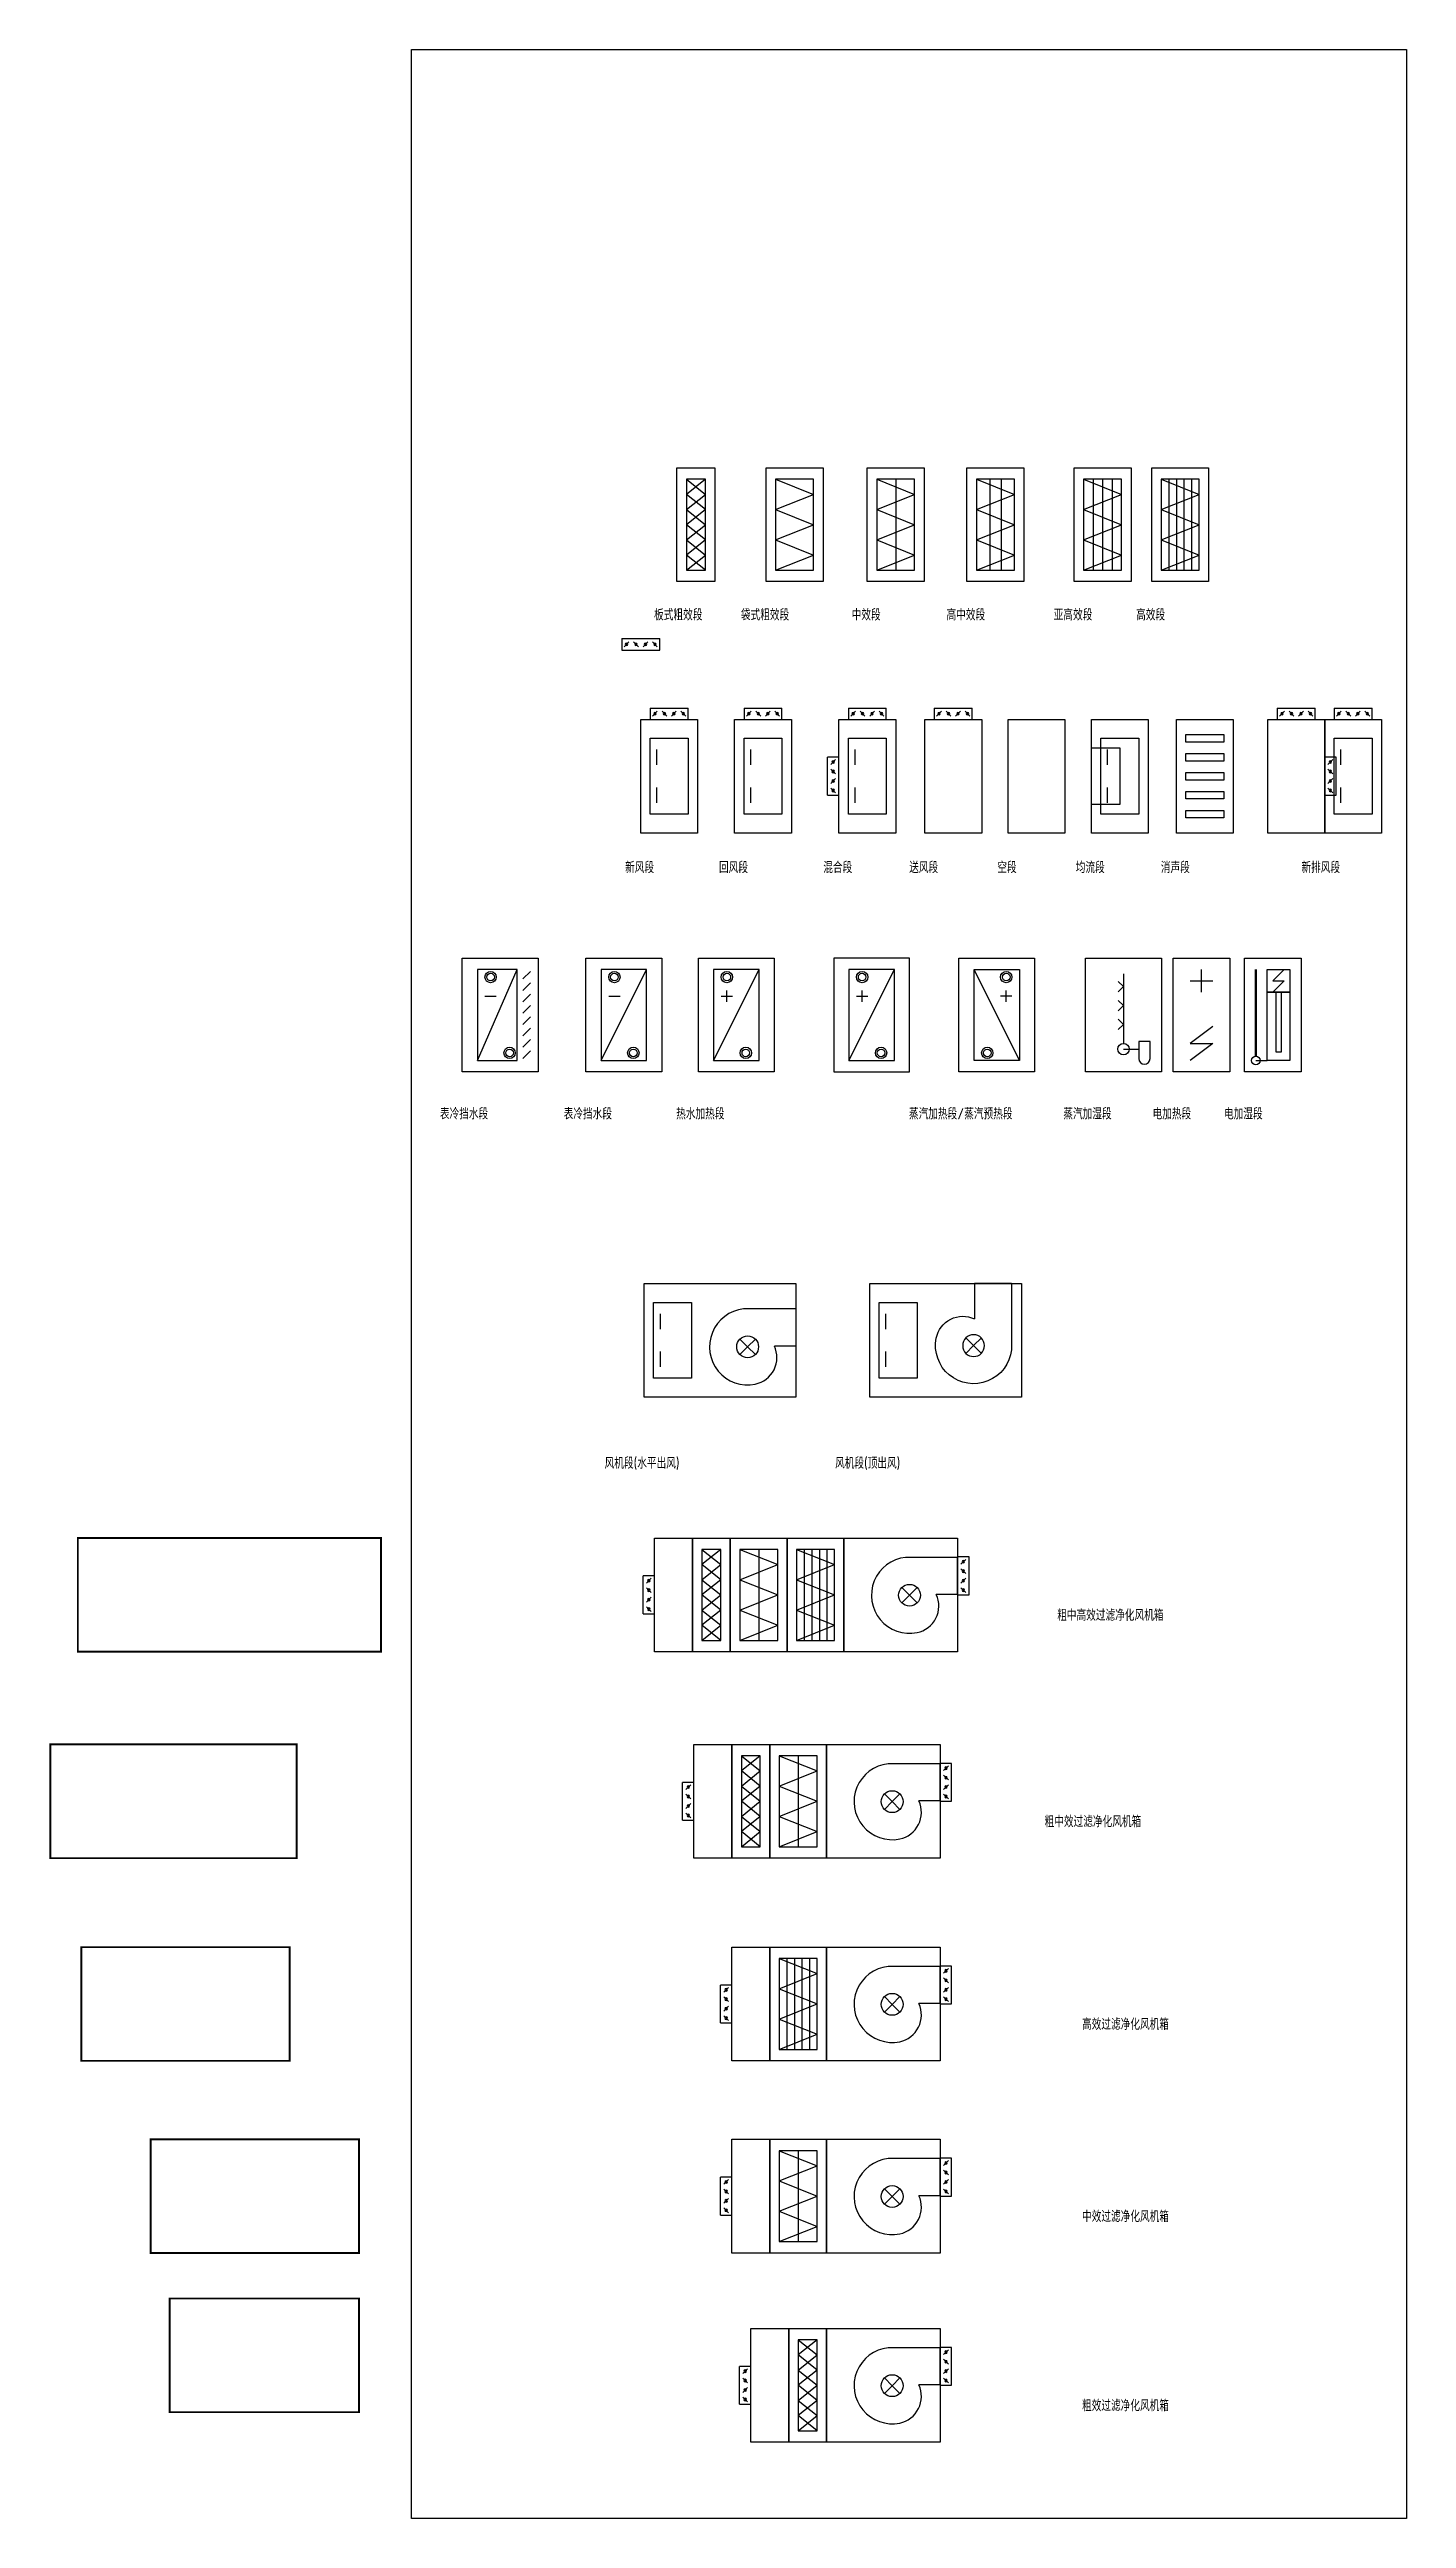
# Model space of a CAD drawing. Header units: millimetres. Extents: x -13522 to 160130, y -106845 to 23204.
# Drawn here: x 124310 to 160130, y -86115 to -20963 of the extents above; entities that cross this region are included whole.
import ezdxf
from ezdxf.enums import TextEntityAlignment as Align

# ---------------------------------------------------------------- set-up
doc = ezdxf.new("R2010")
doc.units = ezdxf.units.MM
for name, color, linetype in [('0DataFlow-NsCAH', 7, 'Continuous'), ('0DataFlow-NsNT-AHU', 150, 'Continuous'), ('RAINEAST', 2, 'Continuous')]:
    doc.layers.add(name, color=color, linetype=linetype)
doc.styles.add('DataFlow', font='tssdeng.shx', dxfattribs={"width": 0.7, "bigfont": 'hztxt.shx'})
doc.styles.add('raineast', font='gbenor.shx', dxfattribs={"height": 300, "bigfont": 'gbcbig.shx'})

msp = doc.modelspace()

# ---------------------------------------------------------------- texts
at = {"layer": 'RAINEAST', "color": 30, "style": 'raineast'}
for s, p in [('板式粗效段', (140907, -36032)), ('袋式粗效段', (143198, -36032)), ('中效段', (145866, -36032)), ('高中效段', (148497, -36032)), ('亚高效段', (151326, -36032)), ('高效段', (153373, -36032)), ('新风段', (139887, -42697)), ('回风段', (142365, -42697)), ('混合段', (145117, -42697)), ('送风段', (147385, -42697)), ('空段', (149582, -42697)), ('均流段', (151780, -42697)), ('消声段', (154026, -42697)), ('新排风段', (157863, -42697)), ('表冷挡水段', (135254, -49197)), ('表冷挡水段', (138521, -49197)), ('热水加热段', (141489, -49197)), ('蒸汽加热段/蒸汽预热段', (148362, -49197)), ('蒸汽加湿段', (151707, -49197)), ('电加热段', (153935, -49197)), ('电加湿段', (155820, -49197)), ('风机段(水平出风)', (139952, -58414)), ('风机段(顶出风)', (145906, -58414)), ('粗中高效过滤净化风机箱', (152310, -62427)), ('粗中效过滤净化风机箱', (151851, -67873)), ('高效过滤净化风机箱', (152711, -73221)), ('中效过滤净化风机箱', (152711, -78292)), ('粗效过滤净化风机箱', (152711, -83282))]:
    msp.add_text(s, height=300, dxfattribs=at).set_placement(p, align=Align.CENTER)

# ---------------------------------------------------------------- blocks, each defined once
blk = doc.blocks.new('NsCAH-AHU-PlateRough')
at = {"color": 6}
for p, q in [((250, 2700), (750, 2300)), ((750, 2700), (250, 2300)), ((250, 1900), (750, 2300)), ((750, 1900), (250, 2300)), ((250, 1900), (750, 1500)), ((750, 1900), (250, 1500)), ((250, 1100), (750, 1500)), ((750, 1100), (250, 1500)), ((250, 1100), (750, 700)), ((750, 1100), (250, 700)), ((250, 300), (750, 700)), ((750, 300), (250, 700))]:
    blk.add_line(p, q, dxfattribs=at)
at = {"lineweight": -3}
blk.add_lwpolyline([(0, 3000), (1000, 3000), (1000, 0), (0, 0)], close=True, dxfattribs=at)
at = {"color": 6}
blk.add_lwpolyline([(250, 300), (750, 300), (750, 2700), (250, 2700)], close=True, dxfattribs=at)
at = {"layer": '0DataFlow-NsCAH', "style": 'DataFlow', "width": 0.7, "flags": 1}
for tag, p in [('VERSION', (0, 0)), ('SYSTEMNUM', (0, -300)), ('NOTE', (0, -600))]:
    blk.add_attdef(tag, p, '', height=200, dxfattribs=at)
blk = doc.blocks.new('NsCAH-AHU-FabricRough')
at = {"color": 6}
for p, q in [((250, 2700), (1250, 2300)), ((250, 1900), (1250, 2300)), ((250, 1900), (1250, 1500)), ((250, 1100), (1250, 1500)), ((250, 1100), (1250, 700)), ((250, 300), (1250, 700))]:
    blk.add_line(p, q, dxfattribs=at)
at = {"lineweight": -3}
blk.add_lwpolyline([(0, 3000), (1500, 3000), (1500, 0), (0, 0)], close=True, dxfattribs=at)
at = {"color": 6}
blk.add_lwpolyline([(250, 300), (1250, 300), (1250, 2700), (250, 2700)], close=True, dxfattribs=at)
at = {"layer": '0DataFlow-NsCAH', "style": 'DataFlow', "width": 0.7, "flags": 1}
for tag, p in [('VERSION', (0, 0)), ('SYSTEMNUM', (0, -300)), ('NOTE', (0, -600))]:
    blk.add_attdef(tag, p, '', height=200, dxfattribs=at)
blk = doc.blocks.new('NsCAH-AHU-MediumEfficiency')
at = {"color": 6}
for p, q in [((250, 2700), (1250, 2300)), ((750, 2700), (750, 300)), ((250, 1900), (1250, 2300)), ((250, 1900), (1250, 1500)), ((250, 1100), (1250, 1500)), ((250, 1100), (1250, 700)), ((250, 300), (1250, 700))]:
    blk.add_line(p, q, dxfattribs=at)
at = {"lineweight": -3}
blk.add_lwpolyline([(0, 3000), (1500, 3000), (1500, 0), (0, 0)], close=True, dxfattribs=at)
at = {"color": 6}
blk.add_lwpolyline([(250, 300), (1250, 300), (1250, 2700), (250, 2700)], close=True, dxfattribs=at)
at = {"layer": '0DataFlow-NsCAH', "style": 'DataFlow', "width": 0.7, "flags": 1}
for tag, p in [('VERSION', (0, 0)), ('SYSTEMNUM', (0, -300)), ('NOTE', (0, -600))]:
    blk.add_attdef(tag, p, '', height=200, dxfattribs=at)
blk = doc.blocks.new('00000557Cent_DN')
at = {"color": 0, "linetype": 'ByBlock', "lineweight": -2}
blk.add_line((105, -105), (-105, 105), dxfattribs=at)
for radius in [55.4, 37.5, 26.8]:
    blk.add_circle((0, 0), radius, dxfattribs=at)
blk = doc.blocks.new('00000557Cent_UP')
at = {"color": 0, "linetype": 'ByBlock', "lineweight": -2}
blk.add_line((105, 105), (-105, -105), dxfattribs=at)
for radius in [55.4, 37.5, 26.8]:
    blk.add_circle((0, 0), radius, dxfattribs=at)
blk = doc.blocks.new('NSCAH-AirInlet')
at = {"color": 0, "linetype": 'ByBlock', "lineweight": -2}
for p, q in [((-500, 300), (-500, 0)), ((-500, 300), (500, 300)), ((-500, 0), (500, 0)), ((500, 0), (500, 300))]:
    blk.add_line(p, q, dxfattribs=at)
at = {"xscale": -0.6, "yscale": 0.6, "rotation": 270}
for name, p in [('00000557Cent_UP', (-375, 150)), ('00000557Cent_DN', (-125, 150)), ('00000557Cent_UP', (125, 150)), ('00000557Cent_DN', (375, 150))]:
    blk.add_blockref(name, p, dxfattribs=at)
at = {"layer": '0DataFlow-NsCAH', "style": 'DataFlow', "width": 0.7, "flags": 1}
for tag, p in [('VERSION', (0, 0)), ('SYSTEMNUM', (0, -300)), ('NOTE', (0, -600))]:
    blk.add_attdef(tag, p, '', height=200, dxfattribs=at)
blk = doc.blocks.new('00000557Body')
at = {"color": 0, "linetype": 'ByBlock', "lineweight": -2}
for p, q in [((250, 500), (-250, 500)), ((-250, -500), (-250, 500)), ((250, -500), (250, 500)), ((-250, -500), (250, -500))]:
    blk.add_line(p, q, dxfattribs=at)
blk = doc.blocks.new('NsCAH-AHU-ReturnAir')
at = {"color": 3, "lineweight": -3}
for p, q in [((418, 2203), (418, 1797)), ((418, 1204), (418, 798))]:
    blk.add_line(p, q, dxfattribs=at)
at = {"lineweight": -3}
blk.add_lwpolyline([(0, 3000), (1500, 3000), (1500, 0), (0, 0)], close=True, dxfattribs=at)
at = {"color": 3}
blk.add_lwpolyline([(250, 2500), (1250, 2500), (1250, 500), (250, 500)], close=True, dxfattribs=at)
at = {"xscale": 0.6, "rotation": 270}
blk.add_blockref('00000557Body', (750, 3150), dxfattribs=at)
at = {"xscale": -0.6, "yscale": 0.6, "rotation": 270}
for name, p in [('00000557Cent_UP', (375, 3150)), ('00000557Cent_DN', (625, 3150)), ('00000557Cent_UP', (875, 3150)), ('00000557Cent_DN', (1125, 3150))]:
    blk.add_blockref(name, p, dxfattribs=at)
at = {"layer": '0DataFlow-NsCAH', "style": 'DataFlow', "width": 0.7, "flags": 1}
for tag, p in [('VERSION', (0, 0)), ('SYSTEMNUM', (0, -300)), ('NOTE', (0, -600))]:
    blk.add_attdef(tag, p, '', height=200, dxfattribs=at)
blk = doc.blocks.new('NsCAH-AHU-MixAir')
at = {"color": 3, "lineweight": -3}
for p, q in [((418, 2203), (418, 1797)), ((418, 1204), (418, 798))]:
    blk.add_line(p, q, dxfattribs=at)
at = {"lineweight": -3}
blk.add_lwpolyline([(0, 3000), (1500, 3000), (1500, 0), (0, 0)], close=True, dxfattribs=at)
at = {"color": 3}
blk.add_lwpolyline([(250, 2500), (1250, 2500), (1250, 500), (250, 500)], close=True, dxfattribs=at)
at = {"xscale": 0.6, "rotation": 270}
blk.add_blockref('00000557Body', (750, 3150), dxfattribs=at)
at = {"xscale": -0.6, "yscale": 0.6, "rotation": 270}
for name, p in [('00000557Cent_UP', (375, 3150)), ('00000557Cent_DN', (625, 3150)), ('00000557Cent_UP', (875, 3150)), ('00000557Cent_DN', (1125, 3150))]:
    blk.add_blockref(name, p, dxfattribs=at)
at = {"xscale": 0.6}
blk.add_blockref('00000557Body', (-150, 1500), dxfattribs=at)
at = {"xscale": -0.6, "yscale": 0.6}
for name, p in [('00000557Cent_DN', (-150, 1875)), ('00000557Cent_UP', (-150, 1625)), ('00000557Cent_DN', (-150, 1375)), ('00000557Cent_UP', (-150, 1125))]:
    blk.add_blockref(name, p, dxfattribs=at)
at = {"layer": '0DataFlow-NsCAH', "style": 'DataFlow', "width": 0.7, "flags": 1}
for tag, p in [('VERSION', (0, 0)), ('SYSTEMNUM', (0, -300)), ('NOTE', (0, -600))]:
    blk.add_attdef(tag, p, '', height=200, dxfattribs=at)
blk = doc.blocks.new('NsCAH-AHU-SupplyAir')
at = {"lineweight": -3}
blk.add_lwpolyline([(0, 3000), (1500, 3000), (1500, 0), (0, 0)], close=True, dxfattribs=at)
at = {"xscale": 0.6, "rotation": 270}
blk.add_blockref('00000557Body', (750, 3150), dxfattribs=at)
at = {"xscale": -0.6, "yscale": 0.6, "rotation": 270}
for name, p in [('00000557Cent_UP', (375, 3150)), ('00000557Cent_DN', (625, 3150)), ('00000557Cent_UP', (875, 3150)), ('00000557Cent_DN', (1125, 3150))]:
    blk.add_blockref(name, p, dxfattribs=at)
at = {"layer": '0DataFlow-NsCAH', "style": 'DataFlow', "width": 0.7, "flags": 1}
for tag, p in [('VERSION', (0, 0)), ('SYSTEMNUM', (0, -300)), ('NOTE', (0, -600))]:
    blk.add_attdef(tag, p, '', height=200, dxfattribs=at)
blk = doc.blocks.new('NsCAH-AHU-EmptyAir')
at = {"lineweight": -3}
blk.add_lwpolyline([(0, 3000), (1500, 3000), (1500, 0), (0, 0)], close=True, dxfattribs=at)
at = {"layer": '0DataFlow-NsCAH', "style": 'DataFlow', "width": 0.7, "flags": 1}
for tag, p in [('VERSION', (0, 0)), ('SYSTEMNUM', (0, -300)), ('NOTE', (0, -600))]:
    blk.add_attdef(tag, p, '', height=200, dxfattribs=at)
blk = doc.blocks.new('NsCAH-AHU-MeanFlowAir')
at = {"color": 3, "lineweight": -3}
for p, q in [((418, 2203), (418, 1797)), ((418, 1204), (418, 798))]:
    blk.add_line(p, q, dxfattribs=at)
at = {"lineweight": -3}
blk.add_lwpolyline([(0, 3000), (1500, 3000), (1500, 0), (0, 0)], close=True, dxfattribs=at)
at = {"color": 6}
blk.add_lwpolyline([(0, 750), (0, 2250), (750, 2250), (750, 750)], close=True, dxfattribs=at)
at = {"color": 3}
blk.add_lwpolyline([(250, 2500), (1250, 2500), (1250, 500), (250, 500)], close=True, dxfattribs=at)
at = {"layer": '0DataFlow-NsCAH', "style": 'DataFlow', "width": 0.7, "flags": 1}
for tag, p in [('VERSION', (0, 0)), ('SYSTEMNUM', (0, -300)), ('NOTE', (0, -600))]:
    blk.add_attdef(tag, p, '', height=200, dxfattribs=at)
blk = doc.blocks.new('NsCAH-AHU-MuffledAir')
at = {"lineweight": -3}
blk.add_lwpolyline([(0, 3000), (1500, 3000), (1500, 0), (0, 0)], close=True, dxfattribs=at)
at = {"color": 6}
for points in [[(250, 2600), (1250, 2600), (1250, 2400), (250, 2400)], [(250, 2100), (1250, 2100), (1250, 1900), (250, 1900)], [(250, 1600), (1250, 1600), (1250, 1400), (250, 1400)], [(250, 1100), (1250, 1100), (1250, 900), (250, 900)], [(250, 600), (1250, 600), (1250, 400), (250, 400)]]:
    blk.add_lwpolyline(points, close=True, dxfattribs=at)
at = {"layer": '0DataFlow-NsCAH', "style": 'DataFlow', "width": 0.7, "flags": 1}
for tag, p in [('VERSION', (0, 0)), ('SYSTEMNUM', (0, -300)), ('NOTE', (0, -600))]:
    blk.add_attdef(tag, p, '', height=200, dxfattribs=at)
blk = doc.blocks.new('NsCAH-AHU-NewExhaustAir')
at = {"color": 3, "lineweight": -3}
for p, q in [((1918, 2203), (1918, 1797)), ((1918, 1204), (1918, 798))]:
    blk.add_line(p, q, dxfattribs=at)
at = {"lineweight": -3}
for points in [[(0, 3000), (1500, 3000), (1500, 0), (0, 0)], [(1500, 3000), (3000, 3000), (3000, 0), (1500, 0)]]:
    blk.add_lwpolyline(points, close=True, dxfattribs=at)
at = {"color": 3}
blk.add_lwpolyline([(1750, 2500), (2750, 2500), (2750, 500), (1750, 500)], close=True, dxfattribs=at)
at = {"xscale": 0.6, "rotation": 270}
for p in [(750, 3150), (2250, 3150)]:
    blk.add_blockref('00000557Body', p, dxfattribs=at)
at = {"xscale": -0.6, "yscale": 0.6, "rotation": 270}
for name, p in [('00000557Cent_UP', (375, 3150)), ('00000557Cent_DN', (625, 3150)), ('00000557Cent_UP', (875, 3150)), ('00000557Cent_DN', (1125, 3150)), ('00000557Cent_UP', (1875, 3150)), ('00000557Cent_DN', (2125, 3150)), ('00000557Cent_UP', (2375, 3150)), ('00000557Cent_DN', (2625, 3150))]:
    blk.add_blockref(name, p, dxfattribs=at)
at = {"xscale": 0.6}
blk.add_blockref('00000557Body', (1650, 1500), dxfattribs=at)
at = {"xscale": -0.6, "yscale": 0.6}
for name, p in [('00000557Cent_DN', (1650, 1875)), ('00000557Cent_UP', (1650, 1625)), ('00000557Cent_DN', (1650, 1375)), ('00000557Cent_UP', (1650, 1125))]:
    blk.add_blockref(name, p, dxfattribs=at)
at = {"layer": '0DataFlow-NsCAH', "style": 'DataFlow', "width": 0.7, "flags": 1}
for tag, p in [('VERSION', (0, 0)), ('SYSTEMNUM', (0, -300)), ('NOTE', (0, -600))]:
    blk.add_attdef(tag, p, '', height=200, dxfattribs=at)
blk = doc.blocks.new('NsCAH-AHU-SurfaceCoolerEliminator')
at = {"color": 6}
for p, q in [((400, 300), (1450, 2700)), ((1800, 2650), (1600, 2450)), ((600, 2000), (900, 2000)), ((1800, 2350), (1600, 2150)), ((1800, 2050), (1600, 1850)), ((1800, 1750), (1600, 1550)), ((1800, 1450), (1600, 1250)), ((1800, 1150), (1600, 950)), ((1800, 850), (1600, 650)), ((1800, 550), (1600, 350))]:
    blk.add_line(p, q, dxfattribs=at)
at = {"lineweight": -3}
blk.add_lwpolyline([(0, 3000), (2000, 3000), (2000, 0), (0, 0)], close=True, dxfattribs=at)
at = {"color": 6}
blk.add_lwpolyline([(400, 300), (1450, 300), (1450, 2700), (400, 2700)], close=True, dxfattribs=at)
for centre, radius in [((750, 2500), 150), ((750, 2500), 100), ((1250, 500), 150), ((1250, 500), 100)]:
    blk.add_circle(centre, radius, dxfattribs=at)
at = {"layer": '0DataFlow-NsCAH', "style": 'DataFlow', "width": 0.7, "flags": 1}
for tag, p in [('VERSION', (0, 0)), ('SYSTEMNUM', (0, -300)), ('NOTE', (0, -600))]:
    blk.add_attdef(tag, p, '', height=200, dxfattribs=at)
blk = doc.blocks.new('NsCAH-AHU-SurfaceCooler')
at = {"color": 6}
for p, q in [((400, 300), (1600, 2700)), ((600, 2000), (900, 2000))]:
    blk.add_line(p, q, dxfattribs=at)
at = {"lineweight": -3}
blk.add_lwpolyline([(0, 3000), (2000, 3000), (2000, 0), (0, 0)], close=True, dxfattribs=at)
at = {"color": 6}
blk.add_lwpolyline([(400, 300), (1600, 300), (1600, 2700), (400, 2700)], close=True, dxfattribs=at)
for centre, radius in [((750, 2500), 150), ((750, 2500), 100), ((1250, 500), 150), ((1250, 500), 100)]:
    blk.add_circle(centre, radius, dxfattribs=at)
at = {"layer": '0DataFlow-NsCAH', "style": 'DataFlow', "width": 0.7, "flags": 1}
for tag, p in [('VERSION', (0, 0)), ('SYSTEMNUM', (0, -300)), ('NOTE', (0, -600))]:
    blk.add_attdef(tag, p, '', height=200, dxfattribs=at)
blk = doc.blocks.new('NsCAH-AHU-HotWaterHeat')
at = {"color": 6}
for p, q in [((400, 300), (1600, 2700)), ((600, 2000), (900, 2000)), ((750, 1850), (750, 2150))]:
    blk.add_line(p, q, dxfattribs=at)
at = {"lineweight": -3}
blk.add_lwpolyline([(0, 3000), (2000, 3000), (2000, 0), (0, 0)], close=True, dxfattribs=at)
at = {"color": 6}
blk.add_lwpolyline([(400, 300), (1600, 300), (1600, 2700), (400, 2700)], close=True, dxfattribs=at)
for centre, radius in [((750, 2500), 150), ((750, 2500), 100), ((1250, 500), 150), ((1250, 500), 100)]:
    blk.add_circle(centre, radius, dxfattribs=at)
at = {"layer": '0DataFlow-NsCAH', "style": 'DataFlow', "width": 0.7, "flags": 1}
for tag, p in [('VERSION', (0, 0)), ('SYSTEMNUM', (0, -300)), ('NOTE', (0, -600))]:
    blk.add_attdef(tag, p, '', height=200, dxfattribs=at)
blk = doc.blocks.new('NsCAH-AHU-SteamHeat')
at = {"color": 6}
for p, q in [((1600, 300), (400, 2700)), ((1400, 2000), (1100, 2000)), ((1250, 1850), (1250, 2150))]:
    blk.add_line(p, q, dxfattribs=at)
at = {"lineweight": -3}
blk.add_lwpolyline([(0, 3000), (2000, 3000), (2000, 0), (0, 0)], close=True, dxfattribs=at)
at = {"color": 6}
blk.add_lwpolyline([(1600, 300), (400, 300), (400, 2700), (1600, 2700)], close=True, dxfattribs=at)
for centre, radius in [((1250, 2500), 150), ((1250, 2500), 100), ((750, 500), 150), ((750, 500), 100)]:
    blk.add_circle(centre, radius, dxfattribs=at)
at = {"layer": '0DataFlow-NsCAH', "style": 'DataFlow', "width": 0.7, "flags": 1}
for tag, p in [('VERSION', (0, 0)), ('SYSTEMNUM', (0, -300)), ('NOTE', (0, -600))]:
    blk.add_attdef(tag, p, '', height=200, dxfattribs=at)
blk = doc.blocks.new('NsCAH-AHU-SteamHumidify')
at = {"color": 6}
for p, q in [((1000, 2250), (855, 2386)), ((1000, 2250), (855, 2114)), ((1000, 2586), (1000, 750)), ((1000, 1750), (855, 1886)), ((1000, 1750), (855, 1614)), ((1000, 1250), (855, 1386)), ((1000, 1250), (855, 1114))]:
    blk.add_line(p, q, dxfattribs=at)
at = {"lineweight": -3}
blk.add_lwpolyline([(0, 3000), (2000, 3000), (2000, 0), (0, 0)], close=True, dxfattribs=at)
at = {"color": 6}
for points in [[(1700, 353), (1700, 800), (1400, 800), (1400, 353)], [(1000, 600), (1400, 600)]]:
    blk.add_lwpolyline(points, dxfattribs=at)
blk.add_circle((1000, 600), 150, dxfattribs=at)
blk.add_arc((1550, 353), 150, 180, 0, dxfattribs=at)
at = {"layer": '0DataFlow-NsCAH', "style": 'DataFlow', "width": 0.7, "flags": 1}
for tag, p in [('VERSION', (0, 0)), ('SYSTEMNUM', (0, -300)), ('NOTE', (0, -600))]:
    blk.add_attdef(tag, p, '', height=200, dxfattribs=at)
blk = doc.blocks.new('NsCAH-AHU-ElectricHeat')
at = {"color": 6}
for p, q in [((750, 2100), (750, 2700)), ((450, 2400), (1050, 2400)), ((1050, 1200), (450, 750)), ((1050, 750), (450, 300)), ((450, 750), (1050, 750))]:
    blk.add_line(p, q, dxfattribs=at)
at = {"lineweight": -3}
blk.add_lwpolyline([(0, 3000), (1500, 3000), (1500, 0), (0, 0)], close=True, dxfattribs=at)
at = {"layer": '0DataFlow-NsCAH', "style": 'DataFlow', "width": 0.7, "flags": 1}
for tag, p in [('VERSION', (0, 0)), ('SYSTEMNUM', (0, -300)), ('NOTE', (0, -600))]:
    blk.add_attdef(tag, p, '', height=200, dxfattribs=at)
blk = doc.blocks.new('NsCAH-AHU-ElectricHumidify')
at = {"color": 6, "lineweight": 50}
blk.add_line((300, 2700), (300, 413), dxfattribs=at)
at = {"color": 6}
for p, q in [((1050, 2700), (750, 2400)), ((1050, 2400), (750, 2100)), ((750, 2400), (1050, 2400))]:
    blk.add_line(p, q, dxfattribs=at)
at = {"lineweight": -3}
blk.add_lwpolyline([(0, 3000), (1500, 3000), (1500, 0), (0, 0)], close=True, dxfattribs=at)
at = {"color": 6}
for points in [[(600, 2700), (1200, 2700), (1200, 2100), (600, 2100)], [(600, 2100), (1200, 2100), (1200, 300), (600, 300)], [(825, 525), (975, 525), (975, 2100), (825, 2100)]]:
    blk.add_lwpolyline(points, close=True, dxfattribs=at)
blk.add_lwpolyline([(300, 300), (600, 300)], dxfattribs=at)
blk.add_circle((300, 300), 112, dxfattribs=at)
at = {"layer": '0DataFlow-NsCAH', "style": 'DataFlow', "width": 0.7, "flags": 1}
for tag, p in [('VERSION', (0, 0)), ('SYSTEMNUM', (0, -300)), ('NOTE', (0, -600))]:
    blk.add_attdef(tag, p, '', height=200, dxfattribs=at)
blk = doc.blocks.new('NsCAH-AHU-FanSection-Top')
at = {"color": 6}
for p, q in [((3740, 3000), (2760, 3000)), ((2760, 3000), (2760, 2066)), ((3740, 3000), (3740, 1254)), ((2740, 1361), (2537, 1565)), ((2740, 1361), (2537, 1157)), ((2740, 1361), (2944, 1565)), ((2740, 1361), (2944, 1157))]:
    blk.add_line(p, q, dxfattribs=at)
at = {"color": 3, "lineweight": -3}
for p, q in [((418, 2203), (418, 1797)), ((418, 1204), (418, 798))]:
    blk.add_line(p, q, dxfattribs=at)
blk.add_lwpolyline([(0, 3000), (4000, 3000), (4000, 0), (0, 0)], close=True)
at = {"color": 3}
blk.add_lwpolyline([(250, 2500), (1250, 2500), (1250, 500), (250, 500)], close=True, dxfattribs=at)
at = {"color": 6, "extrusion": (0, 0, -1)}
for centre, major_axis, start_param, end_param in [((2457, 1418), (0, -716), 1.770336, 3.579301), ((2740, 1361), (0, 1005), 1.677727, 4.911929), ((2740, 1361), (0, 288), 1.570796325229812, 7.853981632409399)]:
    blk.add_ellipse(centre, major_axis=major_axis, ratio=0.999984, start_param=start_param, end_param=end_param, dxfattribs=at)
at = {"layer": '0DataFlow-NsCAH', "style": 'DataFlow', "width": 0.7, "flags": 1}
for tag, p in [('VERSION', (0, 0)), ('SYSTEMNUM', (0, -300)), ('NOTE', (0, -600))]:
    blk.add_attdef(tag, p, '', height=200, dxfattribs=at)
blk = doc.blocks.new('NsCAH-AHU-FanSection-Level')
at = {"color": 3, "lineweight": -3}
for p, q in [((418, 2203), (418, 1797)), ((418, 1204), (418, 798))]:
    blk.add_line(p, q, dxfattribs=at)
at = {"color": 6}
for p, q in [((4000, 2330), (2623, 2330)), ((4000, 2330), (4000, 1350)), ((2730, 1330), (2526, 1534)), ((2730, 1330), (2526, 1127)), ((2730, 1330), (2934, 1534)), ((2730, 1330), (2934, 1127)), ((4000, 1350), (3436, 1350))]:
    blk.add_line(p, q, dxfattribs=at)
blk.add_lwpolyline([(0, 3000), (4000, 3000), (4000, 0), (0, 0)], close=True)
at = {"color": 3}
blk.add_lwpolyline([(250, 2500), (1250, 2500), (1250, 500), (250, 500)], close=True, dxfattribs=at)
at = {"color": 6}
for centre, major_axis, start_param, end_param in [((2730, 1330), (1005, 0), 1.677727, 4.911929), ((2730, 1330), (288, 0), 1.570796325229812, 7.853981632409399), ((2787, 1047), (-716, 0), 1.770336, 3.579301)]:
    blk.add_ellipse(centre, major_axis=major_axis, ratio=0.999984, start_param=start_param, end_param=end_param, dxfattribs=at)
at = {"layer": '0DataFlow-NsCAH', "style": 'DataFlow', "width": 0.7, "flags": 1}
for tag, p in [('VERSION', (0, 0)), ('SYSTEMNUM', (0, -300)), ('NOTE', (0, -600))]:
    blk.add_attdef(tag, p, '', height=200, dxfattribs=at)
blk = doc.blocks.new('NsCAH-AHU-RoughEfficiencyUnit')
at = {"color": 6}
for p, q in [((1250, 2700), (1750, 2300)), ((1750, 2700), (1250, 2300)), ((1250, 1900), (1750, 2300)), ((1750, 1900), (1250, 2300)), ((5000, 2490), (3623, 2490)), ((5000, 2490), (5000, 1510)), ((1250, 1900), (1750, 1500)), ((1750, 1900), (1250, 1500)), ((1250, 1100), (1750, 1500)), ((1750, 1100), (1250, 1500)), ((3730, 1490), (3526, 1694)), ((3730, 1490), (3526, 1287)), ((3730, 1490), (3934, 1694)), ((3730, 1490), (3934, 1287)), ((5000, 1510), (4436, 1510)), ((1250, 1100), (1750, 700)), ((1750, 1100), (1250, 700)), ((1250, 300), (1750, 700)), ((1750, 300), (1250, 700))]:
    blk.add_line(p, q, dxfattribs=at)
at = {"lineweight": -3}
for points in [[(0, 3000), (1000, 3000), (1000, 0), (0, 0)], [(1000, 3000), (2000, 3000), (2000, 0), (1000, 0)]]:
    blk.add_lwpolyline(points, close=True, dxfattribs=at)
at = {"color": 6}
blk.add_lwpolyline([(1250, 300), (1750, 300), (1750, 2700), (1250, 2700)], close=True, dxfattribs=at)
blk.add_lwpolyline([(2000, 3000), (5000, 3000), (5000, 0), (2000, 0)], close=True)
for centre, major_axis, start_param, end_param in [((3730, 1490), (1005, 0), 1.677727, 4.911929), ((3730, 1490), (288, 0), 1.570796325229812, 7.853981632409399), ((3787, 1207), (-716, 0), 1.770336, 3.579301)]:
    blk.add_ellipse(centre, major_axis=major_axis, ratio=0.999984, start_param=start_param, end_param=end_param, dxfattribs=at)
at = {"xscale": 0.6}
for p in [(-150, 1500), (5150, 2000)]:
    blk.add_blockref('00000557Body', p, dxfattribs=at)
at = {"xscale": -0.6, "yscale": 0.6}
for name, p in [('00000557Cent_DN', (5150, 2375)), ('00000557Cent_UP', (5150, 2125)), ('00000557Cent_DN', (-150, 1875)), ('00000557Cent_UP', (-150, 1625)), ('00000557Cent_DN', (-150, 1375)), ('00000557Cent_DN', (5150, 1875)), ('00000557Cent_UP', (5150, 1625)), ('00000557Cent_UP', (-150, 1125))]:
    blk.add_blockref(name, p, dxfattribs=at)
at = {"layer": '0DataFlow-NsCAH', "style": 'DataFlow', "width": 0.7, "flags": 1}
for tag, p in [('VERSION', (0, 0)), ('SYSTEMNUM', (0, -300)), ('NOTE', (0, -600))]:
    blk.add_attdef(tag, p, '', height=200, dxfattribs=at)
blk = doc.blocks.new('NsCAH-AHU-MediumEfficiencyUnit')
at = {"color": 6}
for p, q in [((1250, 2700), (2250, 2300)), ((1750, 2700), (1750, 300)), ((1250, 1900), (2250, 2300)), ((5500, 2490), (4123, 2490)), ((5500, 2490), (5500, 1510)), ((1250, 1900), (2250, 1500)), ((1250, 1100), (2250, 1500)), ((4230, 1490), (4026, 1694)), ((4230, 1490), (4026, 1287)), ((4230, 1490), (4434, 1694)), ((4230, 1490), (4434, 1287)), ((5500, 1510), (4936, 1510)), ((1250, 1100), (2250, 700)), ((1250, 300), (2250, 700))]:
    blk.add_line(p, q, dxfattribs=at)
at = {"lineweight": -3}
for points in [[(0, 3000), (1000, 3000), (1000, 0), (0, 0)], [(1000, 3000), (2500, 3000), (2500, 0), (1000, 0)]]:
    blk.add_lwpolyline(points, close=True, dxfattribs=at)
at = {"color": 6}
blk.add_lwpolyline([(1250, 300), (2250, 300), (2250, 2700), (1250, 2700)], close=True, dxfattribs=at)
blk.add_lwpolyline([(2500, 3000), (5500, 3000), (5500, 0), (2500, 0)], close=True)
for centre, major_axis, start_param, end_param in [((4230, 1490), (1005, 0), 1.677727, 4.911929), ((4230, 1490), (288, 0), 1.570796325229812, 7.853981632409399), ((4287, 1207), (-716, 0), 1.770336, 3.579301)]:
    blk.add_ellipse(centre, major_axis=major_axis, ratio=0.999984, start_param=start_param, end_param=end_param, dxfattribs=at)
at = {"xscale": 0.6}
for p in [(-150, 1500), (5650, 2000)]:
    blk.add_blockref('00000557Body', p, dxfattribs=at)
at = {"xscale": -0.6, "yscale": 0.6}
for name, p in [('00000557Cent_DN', (5650, 2375)), ('00000557Cent_UP', (5650, 2125)), ('00000557Cent_DN', (-150, 1875)), ('00000557Cent_UP', (-150, 1625)), ('00000557Cent_DN', (-150, 1375)), ('00000557Cent_DN', (5650, 1875)), ('00000557Cent_UP', (5650, 1625)), ('00000557Cent_UP', (-150, 1125))]:
    blk.add_blockref(name, p, dxfattribs=at)
at = {"layer": '0DataFlow-NsCAH', "style": 'DataFlow', "width": 0.7, "flags": 1}
for tag, p in [('VERSION', (0, 0)), ('SYSTEMNUM', (0, -300)), ('NOTE', (0, -600))]:
    blk.add_attdef(tag, p, '', height=200, dxfattribs=at)
blk = doc.blocks.new('NsCAH-AHU-HighEfficiencyUnit')
at = {"color": 6}
for p, q in [((1250, 2700), (2250, 2300)), ((1450, 2700), (1450, 300)), ((1650, 2700), (1650, 300)), ((1850, 2700), (1850, 300)), ((2050, 2700), (2050, 300)), ((1250, 1900), (2250, 2300)), ((5500, 2490), (4123, 2490)), ((5500, 2490), (5500, 1510)), ((1250, 1900), (2250, 1500)), ((1250, 1100), (2250, 1500)), ((4230, 1490), (4026, 1694)), ((4230, 1490), (4026, 1287)), ((4230, 1490), (4434, 1694)), ((4230, 1490), (4434, 1287)), ((5500, 1510), (4936, 1510)), ((1250, 1100), (2250, 700)), ((1250, 300), (2250, 700))]:
    blk.add_line(p, q, dxfattribs=at)
at = {"lineweight": -3}
for points in [[(0, 3000), (1000, 3000), (1000, 0), (0, 0)], [(1000, 3000), (2500, 3000), (2500, 0), (1000, 0)]]:
    blk.add_lwpolyline(points, close=True, dxfattribs=at)
at = {"color": 6}
blk.add_lwpolyline([(1250, 300), (2250, 300), (2250, 2700), (1250, 2700)], close=True, dxfattribs=at)
blk.add_lwpolyline([(2500, 3000), (5500, 3000), (5500, 0), (2500, 0)], close=True)
for centre, major_axis, start_param, end_param in [((4230, 1490), (1005, 0), 1.677727, 4.911929), ((4230, 1490), (288, 0), 1.570796325229812, 7.853981632409399), ((4287, 1207), (-716, 0), 1.770336, 3.579301)]:
    blk.add_ellipse(centre, major_axis=major_axis, ratio=0.999984, start_param=start_param, end_param=end_param, dxfattribs=at)
at = {"xscale": 0.6}
for p in [(-150, 1500), (5650, 2000)]:
    blk.add_blockref('00000557Body', p, dxfattribs=at)
at = {"xscale": -0.6, "yscale": 0.6}
for name, p in [('00000557Cent_DN', (5650, 2375)), ('00000557Cent_UP', (5650, 2125)), ('00000557Cent_DN', (-150, 1875)), ('00000557Cent_UP', (-150, 1625)), ('00000557Cent_DN', (-150, 1375)), ('00000557Cent_DN', (5650, 1875)), ('00000557Cent_UP', (5650, 1625)), ('00000557Cent_UP', (-150, 1125))]:
    blk.add_blockref(name, p, dxfattribs=at)
at = {"layer": '0DataFlow-NsCAH', "style": 'DataFlow', "width": 0.7, "flags": 1}
for tag, p in [('VERSION', (0, 0)), ('SYSTEMNUM', (0, -300)), ('NOTE', (0, -600))]:
    blk.add_attdef(tag, p, '', height=200, dxfattribs=at)
blk = doc.blocks.new('NsCAH-AHU-RoughMediumEfficiencyUnit')
at = {"color": 6}
for p, q in [((1250, 2700), (1750, 2300)), ((1750, 2700), (1250, 2300)), ((2250, 2700), (3250, 2300)), ((2750, 2700), (2750, 300)), ((1250, 1900), (1750, 2300)), ((1750, 1900), (1250, 2300)), ((2250, 1900), (3250, 2300)), ((6500, 2490), (5123, 2490)), ((6500, 2490), (6500, 1510)), ((1250, 1900), (1750, 1500)), ((1750, 1900), (1250, 1500)), ((1250, 1100), (1750, 1500)), ((1750, 1100), (1250, 1500)), ((2250, 1900), (3250, 1500)), ((2250, 1100), (3250, 1500)), ((5230, 1490), (5026, 1694)), ((5230, 1490), (5026, 1287)), ((5230, 1490), (5434, 1694)), ((5230, 1490), (5434, 1287)), ((6500, 1510), (5936, 1510)), ((1250, 1100), (1750, 700)), ((1750, 1100), (1250, 700)), ((1250, 300), (1750, 700)), ((1750, 300), (1250, 700)), ((2250, 1100), (3250, 700)), ((2250, 300), (3250, 700))]:
    blk.add_line(p, q, dxfattribs=at)
at = {"lineweight": -3}
for points in [[(0, 3000), (1000, 3000), (1000, 0), (0, 0)], [(1000, 3000), (2000, 3000), (2000, 0), (1000, 0)], [(2000, 3000), (3500, 3000), (3500, 0), (2000, 0)]]:
    blk.add_lwpolyline(points, close=True, dxfattribs=at)
at = {"color": 6}
for points in [[(1250, 300), (1750, 300), (1750, 2700), (1250, 2700)], [(2250, 300), (3250, 300), (3250, 2700), (2250, 2700)]]:
    blk.add_lwpolyline(points, close=True, dxfattribs=at)
blk.add_lwpolyline([(3500, 3000), (6500, 3000), (6500, 0), (3500, 0)], close=True)
for centre, major_axis, start_param, end_param in [((5230, 1490), (1005, 0), 1.677727, 4.911929), ((5230, 1490), (288, 0), 1.570796325229812, 7.853981632409399), ((5287, 1207), (-716, 0), 1.770336, 3.579301)]:
    blk.add_ellipse(centre, major_axis=major_axis, ratio=0.999984, start_param=start_param, end_param=end_param, dxfattribs=at)
at = {"xscale": 0.6}
for p in [(-150, 1500), (6650, 2000)]:
    blk.add_blockref('00000557Body', p, dxfattribs=at)
at = {"xscale": -0.6, "yscale": 0.6}
for name, p in [('00000557Cent_DN', (6650, 2375)), ('00000557Cent_UP', (6650, 2125)), ('00000557Cent_DN', (-150, 1875)), ('00000557Cent_UP', (-150, 1625)), ('00000557Cent_DN', (-150, 1375)), ('00000557Cent_DN', (6650, 1875)), ('00000557Cent_UP', (6650, 1625)), ('00000557Cent_UP', (-150, 1125))]:
    blk.add_blockref(name, p, dxfattribs=at)
at = {"layer": '0DataFlow-NsCAH', "style": 'DataFlow', "width": 0.7, "flags": 1}
for tag, p in [('VERSION', (0, 0)), ('SYSTEMNUM', (0, -300)), ('NOTE', (0, -600))]:
    blk.add_attdef(tag, p, '', height=200, dxfattribs=at)
blk = doc.blocks.new('NsCAH-AHU-RoughMediumHighEfficiencyUnit')
at = {"color": 6}
for p, q in [((1250, 2700), (1750, 2300)), ((1750, 2700), (1250, 2300)), ((2250, 2700), (3250, 2300)), ((2750, 2700), (2750, 300)), ((3750, 2700), (4750, 2300)), ((3950, 2700), (3950, 300)), ((4150, 2700), (4150, 300)), ((4350, 2700), (4350, 300)), ((4550, 2700), (4550, 300)), ((1250, 1900), (1750, 2300)), ((1750, 1900), (1250, 2300)), ((2250, 1900), (3250, 2300)), ((3750, 1900), (4750, 2300)), ((8000, 2490), (6623, 2490)), ((8000, 2490), (8000, 1510)), ((1250, 1900), (1750, 1500)), ((1750, 1900), (1250, 1500)), ((1250, 1100), (1750, 1500)), ((1750, 1100), (1250, 1500)), ((2250, 1900), (3250, 1500)), ((2250, 1100), (3250, 1500)), ((3750, 1900), (4750, 1500)), ((3750, 1100), (4750, 1500)), ((6730, 1490), (6526, 1694)), ((6730, 1490), (6526, 1287)), ((6730, 1490), (6934, 1694)), ((6730, 1490), (6934, 1287)), ((8000, 1510), (7436, 1510)), ((1250, 1100), (1750, 700)), ((1750, 1100), (1250, 700)), ((1250, 300), (1750, 700)), ((1750, 300), (1250, 700)), ((2250, 1100), (3250, 700)), ((2250, 300), (3250, 700)), ((3750, 1100), (4750, 700)), ((3750, 300), (4750, 700))]:
    blk.add_line(p, q, dxfattribs=at)
at = {"lineweight": -3}
for points in [[(0, 3000), (1000, 3000), (1000, 0), (0, 0)], [(1000, 3000), (2000, 3000), (2000, 0), (1000, 0)], [(2000, 3000), (3500, 3000), (3500, 0), (2000, 0)], [(3500, 3000), (5000, 3000), (5000, 0), (3500, 0)]]:
    blk.add_lwpolyline(points, close=True, dxfattribs=at)
at = {"color": 6}
for points in [[(1250, 300), (1750, 300), (1750, 2700), (1250, 2700)], [(2250, 300), (3250, 300), (3250, 2700), (2250, 2700)], [(3750, 300), (4750, 300), (4750, 2700), (3750, 2700)]]:
    blk.add_lwpolyline(points, close=True, dxfattribs=at)
blk.add_lwpolyline([(5000, 3000), (8000, 3000), (8000, 0), (5000, 0)], close=True)
for centre, major_axis, start_param, end_param in [((6730, 1490), (1005, 0), 1.677727, 4.911929), ((6730, 1490), (288, 0), 1.570796325229812, 7.853981632409399), ((6787, 1207), (-716, 0), 1.770336, 3.579301)]:
    blk.add_ellipse(centre, major_axis=major_axis, ratio=0.999984, start_param=start_param, end_param=end_param, dxfattribs=at)
at = {"xscale": 0.6}
for p in [(-150, 1500), (8150, 2000)]:
    blk.add_blockref('00000557Body', p, dxfattribs=at)
at = {"xscale": -0.6, "yscale": 0.6}
for name, p in [('00000557Cent_DN', (8150, 2375)), ('00000557Cent_UP', (8150, 2125)), ('00000557Cent_DN', (-150, 1875)), ('00000557Cent_UP', (-150, 1625)), ('00000557Cent_DN', (-150, 1375)), ('00000557Cent_DN', (8150, 1875)), ('00000557Cent_UP', (8150, 1625)), ('00000557Cent_UP', (-150, 1125))]:
    blk.add_blockref(name, p, dxfattribs=at)
at = {"layer": '0DataFlow-NsCAH', "style": 'DataFlow', "width": 0.7, "flags": 1}
for tag, p in [('VERSION', (0, 0)), ('SYSTEMNUM', (0, -300)), ('NOTE', (0, -600))]:
    blk.add_attdef(tag, p, '', height=200, dxfattribs=at)
blk = doc.blocks.new('NsCAH-AHU-OutdoorAir')
at = {"color": 3, "lineweight": -3}
for p, q in [((418, 2203), (418, 1797)), ((418, 1204), (418, 798))]:
    blk.add_line(p, q, dxfattribs=at)
at = {"lineweight": -3}
blk.add_lwpolyline([(0, 3000), (1500, 3000), (1500, 0), (0, 0)], close=True, dxfattribs=at)
at = {"color": 3}
blk.add_lwpolyline([(250, 2500), (1250, 2500), (1250, 500), (250, 500)], close=True, dxfattribs=at)
at = {"xscale": 0.6, "rotation": 270}
blk.add_blockref('00000557Body', (750, 3150), dxfattribs=at)
at = {"xscale": -0.6, "yscale": 0.6, "rotation": 270}
for name, p in [('00000557Cent_UP', (375, 3150)), ('00000557Cent_DN', (625, 3150)), ('00000557Cent_UP', (875, 3150)), ('00000557Cent_DN', (1125, 3150))]:
    blk.add_blockref(name, p, dxfattribs=at)
at = {"layer": '0DataFlow-NsCAH', "style": 'DataFlow', "width": 0.7, "flags": 1}
for tag, p in [('VERSION', (0, 0)), ('SYSTEMNUM', (0, -300)), ('NOTE', (0, -600))]:
    blk.add_attdef(tag, p, '', height=200, dxfattribs=at)
blk = doc.blocks.new('NsCAH-AHU-HighMediumEfficiency')
at = {"color": 6}
for p, q in [((250, 2700), (1250, 2300)), ((600, 2700), (600, 300)), ((900, 2700), (900, 300)), ((250, 1900), (1250, 2300)), ((250, 1900), (1250, 1500)), ((250, 1100), (1250, 1500)), ((250, 1100), (1250, 700)), ((250, 300), (1250, 700))]:
    blk.add_line(p, q, dxfattribs=at)
at = {"lineweight": -3}
blk.add_lwpolyline([(0, 3000), (1500, 3000), (1500, 0), (0, 0)], close=True, dxfattribs=at)
at = {"color": 6}
blk.add_lwpolyline([(250, 300), (1250, 300), (1250, 2700), (250, 2700)], close=True, dxfattribs=at)
at = {"layer": '0DataFlow-NsCAH', "style": 'DataFlow', "width": 0.7, "flags": 1}
for tag, p in [('VERSION', (0, 0)), ('SYSTEMNUM', (0, -300)), ('NOTE', (0, -600))]:
    blk.add_attdef(tag, p, '', height=200, dxfattribs=at)
blk = doc.blocks.new('NsCAH-AHU-SubHighEfficiency')
at = {"color": 6}
for p, q in [((250, 2700), (1250, 2300)), ((500, 2700), (500, 300)), ((750, 2700), (750, 300)), ((1000, 2700), (1000, 300)), ((250, 1900), (1250, 2300)), ((250, 1900), (1250, 1500)), ((250, 1100), (1250, 1500)), ((250, 1100), (1250, 700)), ((250, 300), (1250, 700))]:
    blk.add_line(p, q, dxfattribs=at)
at = {"lineweight": -3}
blk.add_lwpolyline([(0, 3000), (1500, 3000), (1500, 0), (0, 0)], close=True, dxfattribs=at)
at = {"color": 6}
blk.add_lwpolyline([(250, 300), (1250, 300), (1250, 2700), (250, 2700)], close=True, dxfattribs=at)
at = {"layer": '0DataFlow-NsCAH', "style": 'DataFlow', "width": 0.7, "flags": 1}
for tag, p in [('VERSION', (0, 0)), ('SYSTEMNUM', (0, -300)), ('NOTE', (0, -600))]:
    blk.add_attdef(tag, p, '', height=200, dxfattribs=at)
blk = doc.blocks.new('NsCAH-AHU-HighEfficiency')
at = {"color": 6}
for p, q in [((250, 2700), (1250, 2300)), ((450, 2700), (450, 300)), ((650, 2700), (650, 300)), ((850, 2700), (850, 300)), ((1050, 2700), (1050, 300)), ((250, 1900), (1250, 2300)), ((250, 1900), (1250, 1500)), ((250, 1100), (1250, 1500)), ((250, 1100), (1250, 700)), ((250, 300), (1250, 700))]:
    blk.add_line(p, q, dxfattribs=at)
at = {"lineweight": -3}
blk.add_lwpolyline([(0, 3000), (1500, 3000), (1500, 0), (0, 0)], close=True, dxfattribs=at)
at = {"color": 6}
blk.add_lwpolyline([(250, 300), (1250, 300), (1250, 2700), (250, 2700)], close=True, dxfattribs=at)
at = {"layer": '0DataFlow-NsCAH', "style": 'DataFlow', "width": 0.7, "flags": 1}
for tag, p in [('VERSION', (0, 0)), ('SYSTEMNUM', (0, -300)), ('NOTE', (0, -600))]:
    blk.add_attdef(tag, p, '', height=200, dxfattribs=at)
blk = doc.blocks.new('NsCAH-AHU-SteamPreHeat')
at = {"color": 6}
for p, q in [((400, 300), (1600, 2700)), ((600, 2000), (900, 2000)), ((750, 1850), (750, 2150))]:
    blk.add_line(p, q, dxfattribs=at)
at = {"lineweight": -3}
blk.add_lwpolyline([(2000, 3000), (0, 3000), (0, 0), (2000, 0)], close=True, dxfattribs=at)
at = {"color": 6}
blk.add_lwpolyline([(400, 300), (1600, 300), (1600, 2700), (400, 2700)], close=True, dxfattribs=at)
for centre, radius in [((750, 2500), 150), ((750, 2500), 100), ((1250, 500), 150), ((1250, 500), 100)]:
    blk.add_circle(centre, radius, dxfattribs=at)
at = {"layer": '0DataFlow-NsCAH', "style": 'DataFlow', "width": 0.7, "flags": 1}
for tag, p in [('VERSION', (0, 0)), ('SYSTEMNUM', (0, -300)), ('NOTE', (0, -600))]:
    blk.add_attdef(tag, p, '', height=200, dxfattribs=at)

# ---------------------------------------------------------------- linework, layer by layer
msp.add_lwpolyline([(133865, -20963), (160130, -20963), (160130, -86115), (133865, -86115)], close=True)
at = {"color": 150, "const_width": 50}
for points in [[(125061, -60242), (133061, -60242), (133061, -63242), (125061, -63242), (125061, -60242)], [(124335, -65688), (130835, -65688), (130835, -68688), (124335, -68688), (124335, -65688)], [(125152, -71036), (130652, -71036), (130652, -74036), (125152, -74036), (125152, -71036)], [(126982, -76107), (132482, -76107), (132482, -79107), (126982, -79107), (126982, -76107)], [(127482, -80308), (132482, -80308), (132482, -83308), (127482, -83308), (127482, -80308)]]:
    msp.add_lwpolyline(points, dxfattribs=at)

# ---------------------------------------------------------------- block references
at = {"layer": '0DataFlow-NsNT-AHU'}
for name, p in [('NsCAH-AHU-PlateRough', (140874, -35006)), ('NsCAH-AHU-FabricRough', (143228, -35006)), ('NsCAH-AHU-MediumEfficiency', (145896, -35006)), ('NsCAH-AHU-HighMediumEfficiency', (148527, -35006)), ('NsCAH-AHU-SubHighEfficiency', (151356, -35006)), ('NsCAH-AHU-HighEfficiency', (153403, -35006)), ('NSCAH-AirInlet', (139917, -36811)), ('NsCAH-AHU-OutdoorAir', (139917, -41641)), ('NsCAH-AHU-ReturnAir', (142395, -41641)), ('NsCAH-AHU-MixAir', (145147, -41641)), ('NsCAH-AHU-SupplyAir', (147415, -41641)), ('NsCAH-AHU-NewExhaustAir', (156467, -41641)), ('NsCAH-AHU-EmptyAir', (149612, -41641)), ('NsCAH-AHU-MeanFlowAir', (151810, -41641)), ('NsCAH-AHU-MuffledAir', (154056, -41641)), ('NsCAH-AHU-SurfaceCoolerEliminator', (135206, -47941)), ('NsCAH-AHU-SurfaceCooler', (138472, -47941)), ('NsCAH-AHU-HotWaterHeat', (141440, -47941)), ('NsCAH-AHU-SteamPreHeat', (145010, -47941)), ('NsCAH-AHU-SteamHeat', (148313, -47941)), ('NsCAH-AHU-SteamHumidify', (151659, -47941)), ('NsCAH-AHU-ElectricHeat', (153965, -47941)), ('NsCAH-AHU-ElectricHumidify', (155850, -47941)), ('NsCAH-AHU-FanSection-Level', (140008, -56526)), ('NsCAH-AHU-FanSection-Top', (145962, -56526)), ('NsCAH-AHU-RoughMediumHighEfficiencyUnit', (140281, -63242)), ('NsCAH-AHU-RoughMediumEfficiencyUnit', (141322, -68688)), ('NsCAH-AHU-HighEfficiencyUnit', (142322, -74036)), ('NsCAH-AHU-MediumEfficiencyUnit', (142322, -79107)), ('NsCAH-AHU-RoughEfficiencyUnit', (142822, -84098))]:
    msp.add_blockref(name, p, dxfattribs=at)

msp.set_redraw_order([(e.dxf.handle, doc.entitydb.next_handle()) for e in msp.query("TEXT MTEXT ATTDEF DIMENSION ARC_DIMENSION")])  # texts and dimensions are drawn at this point

doc.saveas('drawing.dxf')
